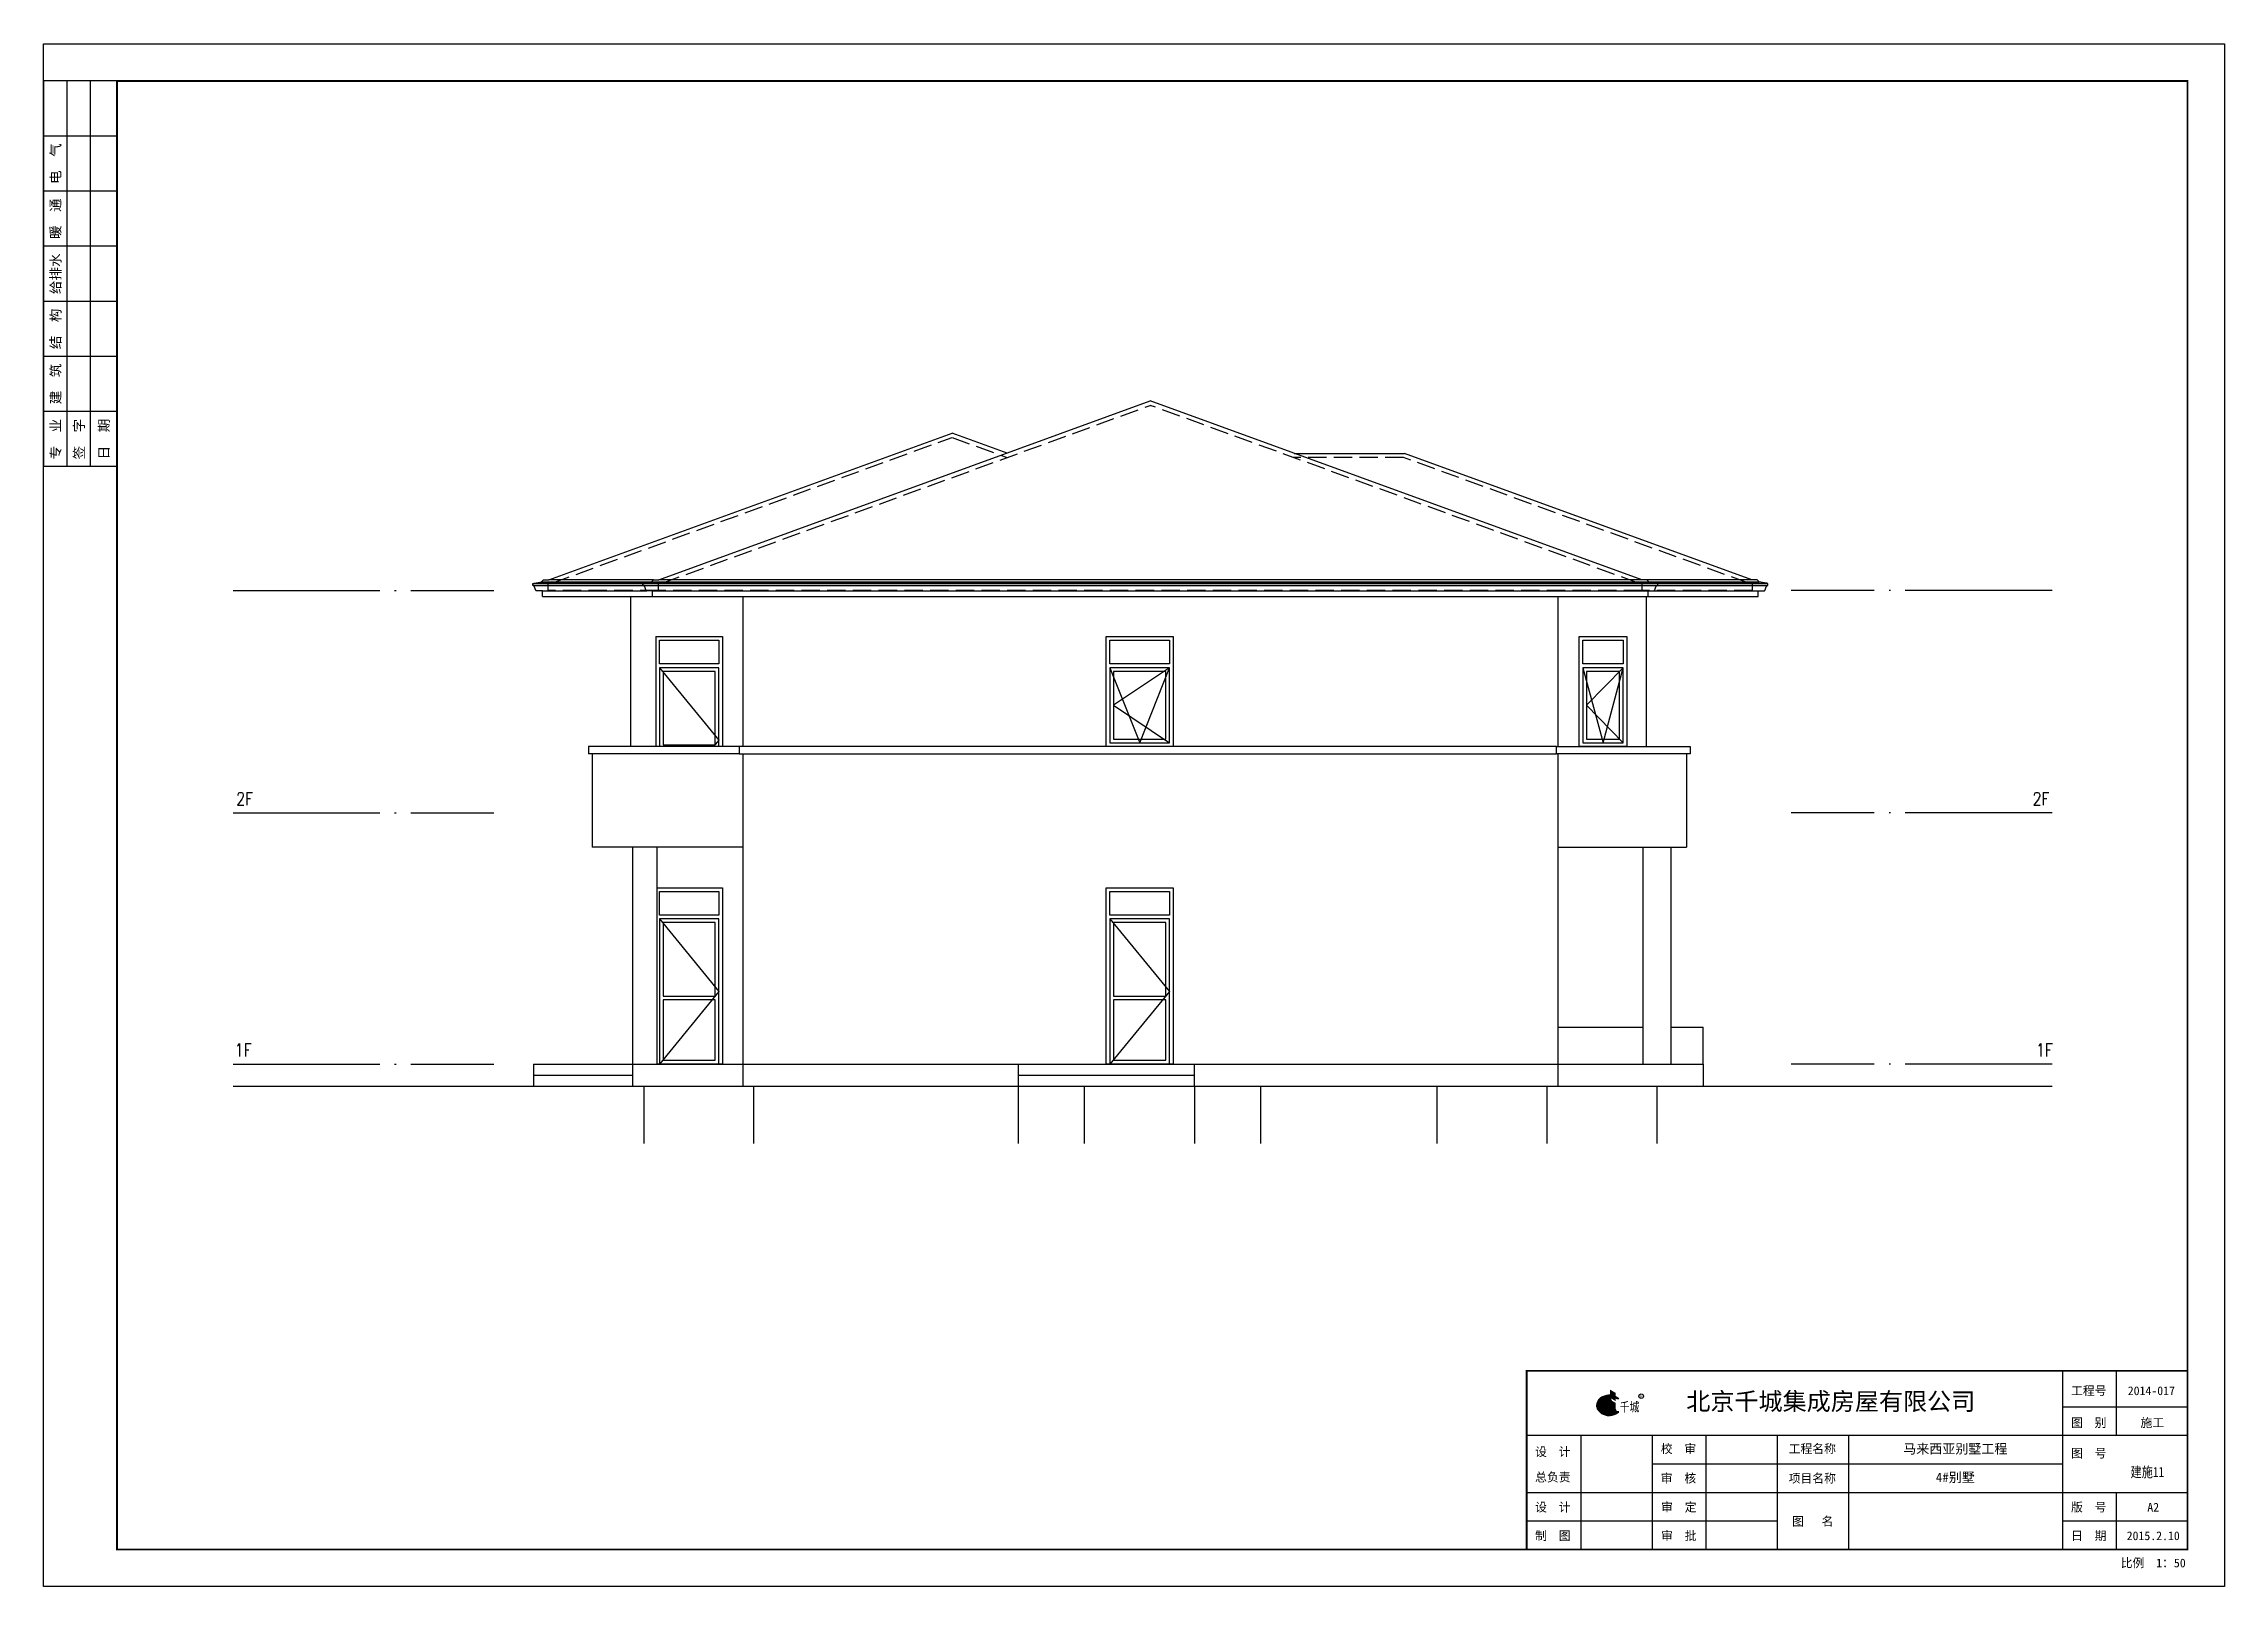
# Model space of a CAD drawing. Extents: x 278352 to 354603, y -396067 to -191104.
# Drawn here: x 324589 to 354289, y -369787 to -348787 of the extents above; entities that cross this region are included whole.
import ezdxf
from ezdxf.enums import TextEntityAlignment as Align

# ---------------------------------------------------------------- set-up
doc = ezdxf.new("R2010")
doc.units = 0
doc.header["$LTSCALE"] = 1000
doc.header["$MEASUREMENT"] = 0
doc.linetypes.add('DASH', pattern=[0.35, 0.25, -0.1])
doc.linetypes.add('DOTE', pattern=[2.42, 2, -0.2, 0.02, -0.2])
for name, color, linetype in [('AXIS', 3, 'Continuous'), ('bz', 6, 'Continuous'), ('cj', 105, 'Continuous'), ('DIM_ELEV', 3, 'Continuous'), ('DOTE', 1, 'DOTE'), ('lg', 5, 'Continuous'), ('PUB_TITLE', 4, 'Continuous'), ('WALL', 255, 'Continuous'), ('WINDOW', 2, 'Continuous'), ('xx', 152, 'Continuous'), ('图框', 4, 'Continuous'), ('家具', 6, 'Continuous')]:
    doc.layers.add(name, color=color, linetype=linetype)
doc.styles.add('-宋体', font='', dxfattribs={"width": 0.8})
doc.styles.add('_TCH_DIM', font='SIMPLEX', dxfattribs={"bigfont": 'GBCBIG'})
doc.styles.add('BS', font='', dxfattribs={"width": 0.9})
doc.styles.add('HZA', font='', dxfattribs={"width": 0.75})
doc.styles.add('ref_title$0$BS', font='', dxfattribs={"width": 0.7})
doc.styles.get("Standard").update_dxf_attribs({"font": 'gbenor.shx', "bigfont": 'gbcbig.shx'})
doc.styles.get('-宋体').set_extended_font_data('SimSun')
doc.styles.get('BS').set_extended_font_data('NSimSun')
doc.styles.get('HZA').set_extended_font_data('SimSun')
doc.styles.get('ref_title$0$BS').set_extended_font_data('SimSun')

msp = doc.modelspace()

# ---------------------------------------------------------------- texts
at = {"layer": 'AXIS', "style": '-宋体', "width": 0.8}
msp.add_text('建施11', height=140, dxfattribs=at).set_placement((353239, -368230), align=Align.MIDDLE_CENTER)
at = {"layer": 'DIM_ELEV', "style": '_TCH_DIM', "width": 0.8}
for s, p in [('2F', (327212, -359153)), ('2F', (351677, -359153)), ('1F', (327192, -362573)), ('1F', (351724, -362573))]:
    msp.add_text(s, height=175, dxfattribs=at).set_placement(p)

# ---------------------------------------------------------------- blocks, each defined once
blk = doc.blocks.new('A2图框')
h = blk.add_hatch(color=30)
h.paths.add_polyline_path([(428.23, 52.65), (426.67, 53.56), (426.67, 51.32), (428.23, 50.41)])
h.paths.add_polyline_path([(428.23, 49.93), (426.67, 50.83), (426.67, 48.59), (428.23, 47.68)])
h = blk.add_hatch(color=7)
edge = h.paths.add_edge_path()
edge.add_ellipse((426.4, 49.28), major_axis=(3.14, 0), ratio=0.791667, start_angle=85.21981, end_angle=314.9985, ccw=False)
edge.add_line((426.67, 51.76), (426.67, 52.02))
edge.add_spline(control_points=[(426.67, 52.02), (426.61, 52.03), (426.55, 52.03), (426.12, 52.04), (425.74, 52), (425.03, 51.82), (424.69, 51.68), (424.08, 51.32), (423.82, 51.1), (423.39, 50.59), (423.22, 50.3), (423.02, 49.7), (422.98, 49.38), (423.04, 48.76), (423.14, 48.45), (423.45, 47.88), (423.67, 47.62), (424.18, 47.18), (424.49, 46.99), (425.15, 46.71), (425.51, 46.62), (426.25, 46.52), (426.63, 46.53), (427.36, 46.63), (427.72, 46.73), (428.38, 47.03), (428.68, 47.22), (428.96, 47.47), (428.99, 47.5), (429.02, 47.53)], knot_values=[1.492545, 1.492545, 1.492545, 1.492545, 1.545237, 1.545237, 1.879697, 1.879697, 2.214157, 2.214157, 2.548617, 2.548617, 2.883077, 2.883077, 3.217537, 3.217537, 3.551997, 3.551997, 3.886457, 3.886457, 4.220917, 4.220917, 4.555377, 4.555377, 4.889837, 4.889837, 5.224297, 5.224297, 5.558757, 5.558757, 5.599521, 5.599521, 5.599521, 5.599521], degree=3, periodic=0)
edge.add_line((429.02, 47.53), (428.62, 47.53))
h = blk.add_hatch(color=5)
h.paths.add_polyline_path([(426.14, 50.91), (426.14, 51.21), (424.57, 50.31), (424.57, 50.01)])
h.paths.add_polyline_path([(426.14, 50.46), (424.57, 49.55), (424.57, 47.68), (426.14, 48.59)])
h = blk.add_hatch(color=7)
edge = h.paths.add_edge_path()
edge.add_ellipse((426.4, 49.28), major_axis=(-3.14, 0), ratio=0.791667, start_angle=224.99865, end_angle=234.31467, ccw=False)
edge.add_line((428.62, 51.04), (429.02, 51.04))
edge.add_spline(control_points=[(429.02, 51.04), (428.88, 51.18), (428.72, 51.3), (428.45, 51.48), (428.35, 51.54), (428.23, 51.6)], knot_values=[0.683649, 0.683649, 0.683649, 0.683649, 0.876316, 0.876316, 0.994174, 0.994174, 0.994174, 0.994174], degree=3, periodic=0)
edge.add_line((428.23, 51.6), (428.23, 51.3))
for p, q in [((20, 409.85), (0, 409.85)), ((0, 409.85), (0, 304.85)), ((6.4, 304.85), (6.4, 409.85)), ((12.8, 304.85), (12.8, 409.85)), ((20, 394.85), (0, 394.85)), ((20, 379.85), (0, 379.85)), ((20, 364.85), (0, 364.85)), ((20, 349.85), (0, 349.85)), ((20, 334.85), (0, 334.85)), ((20, 319.85), (0, 319.85)), ((20, 304.85), (0, 304.85)), ((549.93, 58.7), (549.93, 10.05)), ((564.51, 58.7), (564.51, 41.15)), ((564.51, 58.7), (564.51, 41.15)), ((429.02, 47.53), (428.62, 47.53)), ((549.93, 48.93), (583.95, 48.93)), ((403.95, 41.15), (583.95, 41.15)), ((418.72, 41.15), (418.72, 10.05)), ((438.16, 41.15), (438.16, 10.05)), ((452.74, 41.15), (452.74, 10.05)), ((472.18, 41.15), (472.18, 10.05)), ((491.62, 41.15), (491.62, 10.05)), ((438.16, 33.37), (549.93, 33.37)), ((403.95, 25.6), (583.95, 25.6)), ((564.51, 25.6), (564.51, 10.05)), ((403.95, 17.82), (472.18, 17.82)), ((549.93, 17.82), (583.95, 17.82))]:
    blk.add_line(p, q)
at = {"color": 7}
blk.add_line((429.02, 51.04), (428.62, 51.04), dxfattribs=at)
blk.add_lwpolyline([(0, 420), (594, 420), (594, 0), (0, 0)], close=True)
at = {"const_width": 0.5}
for points in [[(583.95, 409.85), (20, 409.85), (20, 10.05), (583.95, 10.05), (583.95, 409.85)], [(583.95, 58.7), (403.95, 58.7), (403.95, 10.05)]]:
    blk.add_lwpolyline(points, dxfattribs=at)
blk.add_ellipse((426.4, 49.28), major_axis=(3.14, 0), ratio=0.791667, start_param=1.487366, end_param=5.497761)
at = {"color": 30}
blk.add_ellipse((426.4, 49.28), major_axis=(-3.14, 0), ratio=0.791667, start_param=3.926967, end_param=4.089562, dxfattribs=at)
at = {"color": 0, "lineweight": -3}
blk.add_ellipse((435.15, 51.78), major_axis=(-0.622, 0.001), ratio=1, start_param=3.142848, end_param=9.426033, dxfattribs=at)
blk.add_open_spline([(426.67, 52.02), (426.61, 52.03), (426.55, 52.03), (426.12, 52.04), (425.74, 52), (425.03, 51.82), (424.69, 51.68), (424.08, 51.32), (423.82, 51.1), (423.39, 50.59), (423.22, 50.3), (423.02, 49.7), (422.98, 49.38), (423.04, 48.76), (423.14, 48.45), (423.45, 47.88), (423.67, 47.62), (424.18, 47.18), (424.49, 46.99), (425.15, 46.71), (425.51, 46.62), (426.25, 46.52), (426.63, 46.53), (427.36, 46.63), (427.72, 46.73), (428.38, 47.03), (428.68, 47.22), (428.96, 47.47), (428.99, 47.5), (429.02, 47.53)], degree=3, knots=[1.492545, 1.492545, 1.492545, 1.492545, 1.545237, 1.545237, 1.879697, 1.879697, 2.214157, 2.214157, 2.548617, 2.548617, 2.883077, 2.883077, 3.217537, 3.217537, 3.551997, 3.551997, 3.886457, 3.886457, 4.220917, 4.220917, 4.555377, 4.555377, 4.889837, 4.889837, 5.224297, 5.224297, 5.558757, 5.558757, 5.599521, 5.599521, 5.599521, 5.599521])
at = {"color": 7}
blk.add_open_spline([(429.02, 51.04), (428.88, 51.18), (428.72, 51.3), (428.45, 51.48), (428.35, 51.54), (428.23, 51.6)], degree=3, knots=[0.6836492, 0.6836492, 0.6836492, 0.6836492, 0.8763165, 0.8763165, 0.9941736, 0.9941736, 0.9941736, 0.9941736], dxfattribs=at)
at = {"style": 'BS'}
for s, p in [('电  气', (3.2, 387.35)), ('暖  通', (3.2, 372.35)), ('给排水', (3.2, 357.35)), ('结  构', (3.2, 342.35)), ('建  筑', (3.2, 327.35)), ('专  业', (3.2, 312.35)), ('签  字', (9.6, 312.35)), ('日  期', (16.4, 312.35))]:
    blk.add_text(s, height=2.7, rotation=90, dxfattribs=at).set_placement(p, align=Align.MIDDLE)
at = {"color": 0, "lineweight": -3, "style": 'HZA', "width": 0.75}
blk.add_text('千城', height=2.535, dxfattribs=at).set_placement((429.33, 47.61))
at = {"color": 0, "lineweight": -3}
blk.add_text('R', height=0.684, dxfattribs=at).set_placement((434.85, 51.47))
at = {"color": 0, "lineweight": -3, "insert": (447.42, 52.78), "char_height": 4.8092, "attachment_point": 1}
blk.add_mtext_dynamic_manual_height_columns('{\\fYouYuan|b1|i0|c134|p49;北京千城集成房屋有限公司}', width=4162.4171, gutter_width=1750, heights=[0], dxfattribs=at)
at = {"layer": 'PUB_TITLE', "color": 0, "style": 'ref_title$0$BS'}
for s, p in [('工程号', (552.22, 52.08)), ('图  别', (552.22, 43.38)), ('设  计', (406.25, 35.45)), ('校  审', (440.47, 36.27)), ('工程名称', (475.3, 36.27)), ('图  号', (552.22, 35.07)), ('总负责', (406.25, 28.54)), ('审  核', (440.47, 28.24)), ('项目名称', (475.3, 28.24)), ('设  计', (406.25, 20.38)), ('审  定', (440.56, 20.38)), ('图   名', (476.23, 16.51)), ('版  号', (552.22, 20.38)), ('制  图', (406.25, 12.6)), ('审  批', (440.56, 12.6)), ('日  期', (552.22, 12.6))]:
    blk.add_text(s, height=2.362, dxfattribs=at).set_placement(p)
for s, height, p in [('2014-017', 2.362, (574.1, 52.08)), ('施工', 2.362, (574.36, 43.38)), ('马来西亚别墅工程', 2.599, (520.7, 36.17)), ('4#别墅', 2.599, (520.7, 28.39)), ('A2', 2.362, (574.61, 20.38)), ('2015.2.10', 2.362, (574.61, 12.6)), ('比例  1：50', 2.362, (574.61, 5.2))]:
    blk.add_text(s, height=height, dxfattribs=at).set_placement(p, align=Align.CENTER)

# ---------------------------------------------------------------- linework, layer by layer
at = {"layer": 'AXIS'}
for p, q in [((332761, -362976), (332761, -363759)), ((334261, -363759), (334261, -362976)), ((337861, -362976), (337861, -363759)), ((338761, -362976), (338761, -363759)), ((340261, -362976), (340261, -363759)), ((341161, -362976), (341161, -363759)), ((343561, -362976), (343561, -363759)), ((345061, -362976), (345061, -363759)), ((346561, -362976), (346561, -363759))]:
    msp.add_line(p, q, dxfattribs=at)
at = {"layer": 'bz'}
for points in [[(339111, -357281), (339516, -358306), (339921, -357281)], [(339921, -357281), (339161, -357793), (339921, -358306)], [(339111, -360701), (339921, -361688), (339111, -362676)]]:
    msp.add_lwpolyline(points, dxfattribs=at)
at = {"layer": 'cj'}
for p, q in [((331469, -356086), (336961, -354087)), ((337711, -354360), (336961, -354087)), ((341621, -354364), (343121, -354364)), ((347853, -356086), (343121, -354364)), ((332896, -356086), (331469, -356086)), ((347926, -356086), (346426, -356086)), ((331257, -356161), (332752, -356161)), ((331262, -356134), (332755, -356134)), ((331274, -356129), (332774, -356129)), ((331371, -356111), (332871, -356111)), ((331381, -356236), (332803, -356236)), ((331381, -356311), (332881, -356311)), ((332580, -356311), (332580, -358356)), ((346412, -356311), (346412, -358356)), ((346441, -356311), (347941, -356311)), ((346451, -356111), (347951, -356111)), ((346519, -356236), (347941, -356236)), ((346548, -356129), (348048, -356129)), ((346567, -356134), (348067, -356134)), ((346570, -356161), (348065, -356161)), ((332926, -356856), (333836, -356856)), ((332926, -356856), (332926, -358356)), ((333836, -356856), (333836, -358356)), ((334060, -358356), (332011, -358356)), ((332011, -358356), (332011, -358456)), ((334060, -358456), (332011, -358456)), ((332061, -358456), (332061, -359726)), ((334110, -359726), (332061, -359726)), ((332610, -359726), (332610, -362976)), ((332941, -359726), (332941, -362676)), ((345212, -362176), (346371, -362176)), ((346751, -362176), (347191, -362176)), ((347191, -362676), (347191, -362176)), ((331261, -362676), (334110, -362676)), ((331261, -362676), (331261, -362976)), ((331261, -362826), (332610, -362826))]:
    msp.add_line(p, q, dxfattribs=at)
for points in [[(331381, -356311), (331381, -356236), (331303, -356236, -0.311217), (331293, -356229), (331271, -356170, 0.311217), (331257, -356161), (331252, -356161, -0.414214), (331251, -356160), (331251, -356138, -0.414214), (331255, -356134), (331262, -356134, 0.305902), (331267, -356131, -0.15801), (331268, -356130), (331274, -356129), (331371, -356111), (331396, -356086), (331469, -356086)], [(347941, -356311), (347941, -356236), (348019, -356236, 0.311217), (348028, -356229), (348051, -356170, -0.311217), (348065, -356161), (348070, -356161, 0.414214), (348071, -356160), (348071, -356138, 0.414214), (348067, -356134), (348059, -356134, -0.305902), (348055, -356131, 0.15801), (348054, -356130), (348048, -356129), (347951, -356111), (347926, -356086), (347853, -356086)]]:
    msp.add_lwpolyline(points, format="xyb", dxfattribs=at)
for points in [[(332976, -356906), (333786, -356906), (333786, -357231), (332976, -357231)], [(345501, -356856), (346151, -356856), (346151, -358356), (345501, -358356)], [(345551, -357231), (345551, -356906), (346101, -356906), (346101, -357231)], [(345551, -357281), (345551, -358306), (346101, -358306), (346101, -357281)], [(333736, -358331), (333736, -357331), (333026, -357331), (333026, -358331)], [(345601, -357331), (345601, -358256), (346051, -358256), (346051, -357331)], [(332976, -360326), (333786, -360326), (333786, -360651), (332976, -360651)], [(333736, -361751), (333736, -360751), (333026, -360751), (333026, -361751)], [(333026, -361801), (333026, -362626), (333736, -362626), (333736, -361801)]]:
    msp.add_lwpolyline(points, close=True, dxfattribs=at)
for points in [[(333786, -358356), (333786, -357281), (332976, -357281), (332976, -358356)], [(332976, -357281), (333786, -358268), (333714, -358356)], [(345551, -357281), (345826, -358306), (346101, -357281)], [(346101, -357281), (345601, -357793), (346101, -358306)], [(332941, -360276), (333836, -360276), (333836, -362676), (332941, -362676)], [(333786, -362676), (333786, -360701), (332976, -360701), (332976, -362676), (333786, -362676)], [(332976, -360701), (333786, -361688), (332976, -362676)]]:
    msp.add_lwpolyline(points, dxfattribs=at)
at = {"layer": 'DOTE'}
for p, q in [((327169, -356231), (330720, -356231)), ((351941, -356231), (348389, -356231)), ((327169, -359256), (330720, -359256)), ((351941, -359256), (348389, -359256)), ((327169, -362676), (330720, -362676)), ((351941, -362676), (348389, -362676))]:
    msp.add_line(p, q, dxfattribs=at)
at = {"layer": 'lg'}
for p, q in [((332757, -356161), (346565, -356161)), ((332762, -356134), (346567, -356134)), ((332774, -356129), (346548, -356129)), ((332871, -356111), (346451, -356111)), ((332881, -356236), (346441, -356236))]:
    msp.add_line(p, q, dxfattribs=at)
at = {"layer": 'WALL'}
for p, q in [((332969, -356086), (339661, -353650)), ((346353, -356086), (339661, -353650)), ((346426, -356086), (332969, -356086)), ((332881, -356311), (346441, -356311)), ((334110, -356311), (334110, -358356)), ((345212, -356311), (345212, -358356)), ((334110, -358456), (334110, -362976)), ((345212, -358456), (345212, -362976)), ((346961, -358456), (346961, -359726)), ((345212, -359726), (346961, -359726)), ((346371, -362676), (346371, -359726)), ((346751, -359726), (346751, -362676)), ((337861, -362676), (340261, -362676)), ((337861, -362676), (337861, -362976)), ((337861, -362826), (340261, -362826)), ((340261, -362976), (340261, -362676)), ((345212, -362676), (347191, -362676)), ((347191, -362676), (347191, -362976)), ((327169, -362976), (351941, -362976))]:
    msp.add_line(p, q, dxfattribs=at)
for points in [[(332881, -356311), (332881, -356236), (332803, -356236, -0.311217), (332793, -356229), (332771, -356170, 0.311217), (332757, -356161), (332752, -356161, -0.414214), (332751, -356160), (332751, -356138, -0.414214), (332755, -356134), (332762, -356134, 0.305902), (332767, -356131, -0.15801), (332768, -356130), (332774, -356129), (332871, -356111), (332896, -356086), (332969, -356086)], [(346441, -356311), (346441, -356236), (346519, -356236, 0.311217), (346528, -356229), (346551, -356170, -0.311217), (346565, -356161), (346570, -356161, 0.414214), (346571, -356160), (346571, -356138, 0.414214), (346567, -356134), (346559, -356134, -0.305902), (346555, -356131, 0.15801), (346554, -356130), (346548, -356129), (346451, -356111), (346426, -356086), (346353, -356086)]]:
    msp.add_lwpolyline(points, format="xyb", dxfattribs=at)
for points in [[(345192, -358456), (345192, -358356), (334060, -358356), (334060, -358456)], [(345192, -358456), (345192, -358356), (347011, -358356), (347011, -358456)]]:
    msp.add_lwpolyline(points, close=True, dxfattribs=at)
at = {"layer": 'WINDOW'}
for points in [[(339061, -356856), (339971, -356856), (339971, -358356), (339061, -358356)], [(339111, -357231), (339111, -356906), (339921, -356906), (339921, -357231)], [(339111, -357281), (339111, -358306), (339921, -358306), (339921, -357281)], [(339161, -357331), (339161, -358256), (339871, -358256), (339871, -357331)], [(339061, -360276), (339971, -360276), (339971, -362676), (339061, -362676)], [(339111, -360326), (339921, -360326), (339921, -360651), (339111, -360651)], [(339871, -361751), (339871, -360751), (339161, -360751), (339161, -361751)], [(339161, -361801), (339161, -362626), (339871, -362626), (339871, -361801)]]:
    msp.add_lwpolyline(points, close=True, dxfattribs=at)
msp.add_lwpolyline([(339921, -362676), (339921, -360701), (339111, -360701), (339111, -362676), (339921, -362676)], dxfattribs=at)
at = {"layer": 'xx', "linetype": 'DASH'}
for p, q in [((343111, -354420), (341611, -354420)), ((332961, -356231), (331461, -356231)), ((346361, -356231), (332961, -356231)), ((347861, -356231), (346361, -356231))]:
    msp.add_line(p, q, dxfattribs=at)
for points in [[(332961, -356231), (332961, -356131), (333011, -356131), (339661, -353711)], [(346361, -356231), (346361, -356131), (346311, -356131), (339661, -353711)], [(331461, -356231), (331461, -356131), (331511, -356131), (336961, -354147), (337711, -354420)], [(347861, -356231), (347861, -356131), (347811, -356131), (343111, -354420)]]:
    msp.add_lwpolyline(points, dxfattribs=at)
at = {"layer": '家具'}
for p, q in [((334110, -362676), (337861, -362676)), ((340261, -362676), (345212, -362676))]:
    msp.add_line(p, q, dxfattribs=at)

# ---------------------------------------------------------------- block references
at = {"layer": '图框', "xscale": 50, "yscale": 50, "zscale": 50}
msp.add_blockref('A2图框', (324589, -369787), dxfattribs=at)

msp.set_redraw_order([(e.dxf.handle, doc.entitydb.next_handle()) for e in msp.query("TEXT MTEXT ATTDEF DIMENSION ARC_DIMENSION")])  # texts and dimensions are drawn at this point

doc.saveas('drawing.dxf')
